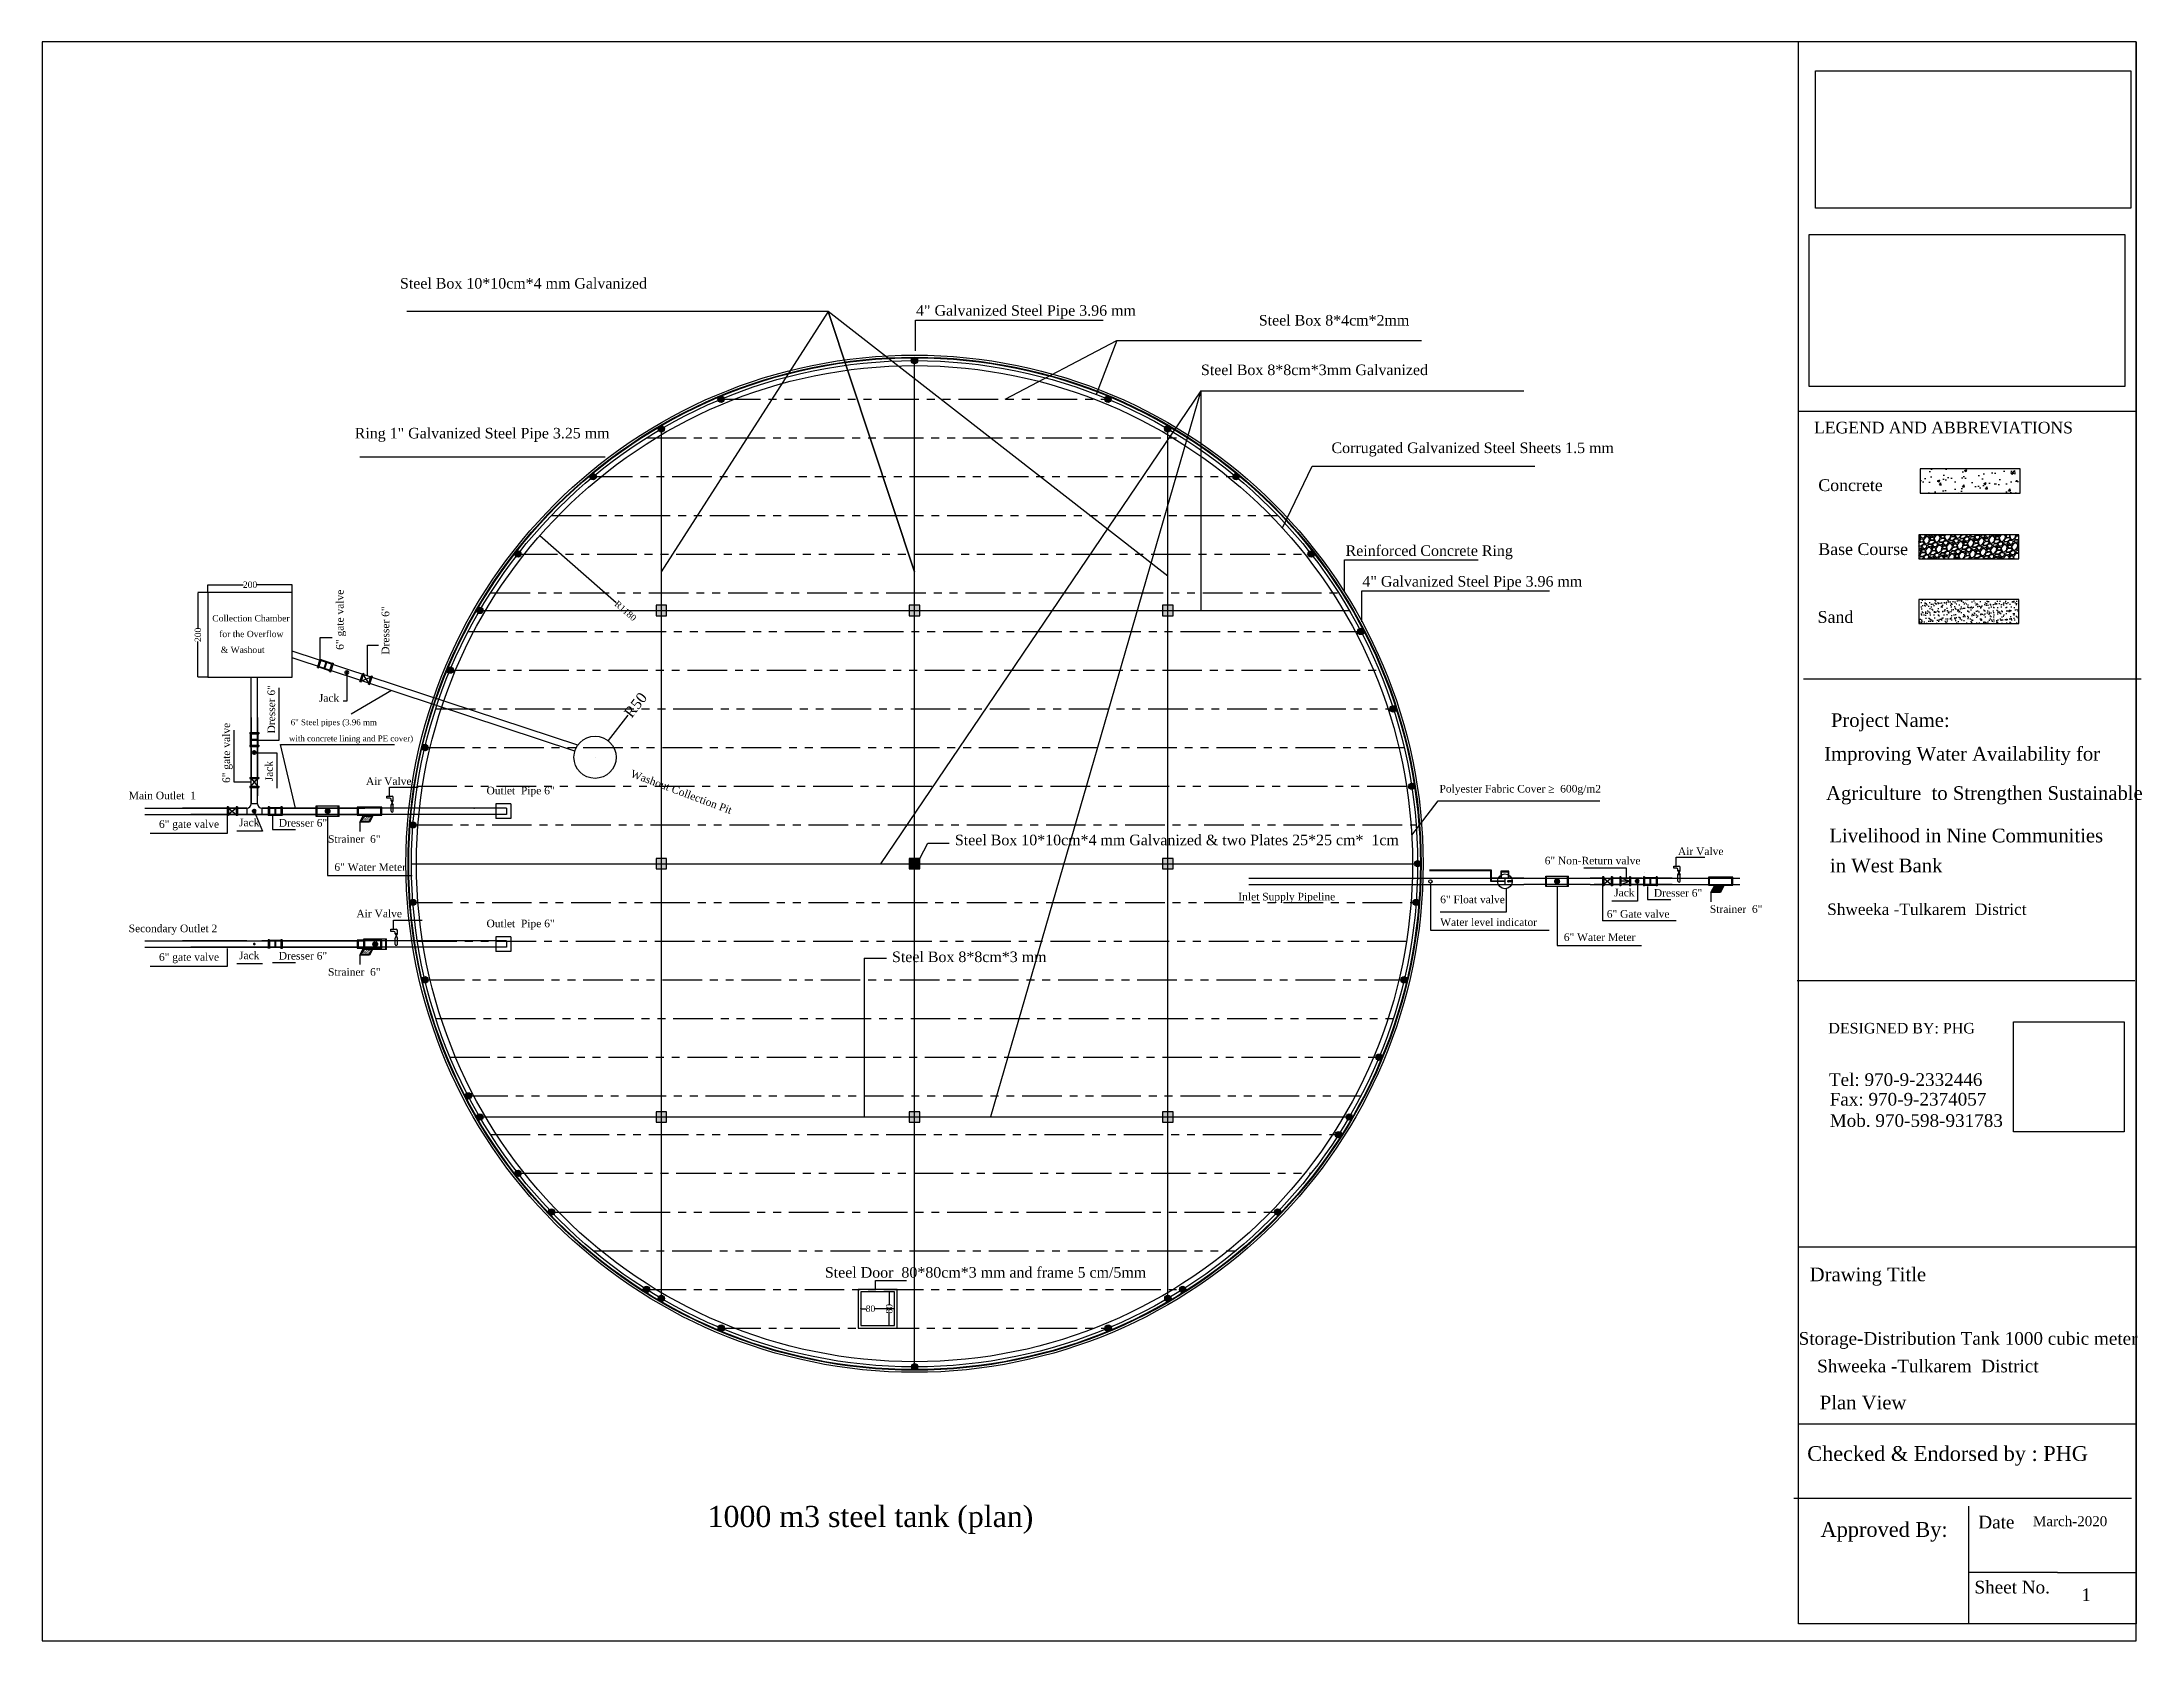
# Model space of a CAD drawing. Header units: centimetres. Extents: x 19229 to 39050, y 7691 to 15397.
# Drawn here: x 34075 to 39050, y 11608 to 15397 of the extents above; entities that cross this region are included whole.
import ezdxf
from ezdxf.enums import TextEntityAlignment as Align

# ---------------------------------------------------------------- set-up
doc = ezdxf.new("R2010")
doc.units = ezdxf.units.CM
doc.linetypes.add('PHANTOM2', pattern=[1.25, 0.625, -0.125, 0.125, -0.125, 0.125, -0.125])
doc.layers.get('0').update_dxf_attribs({"linetype": 'CONTINUOUS'})
doc.layers.get('DEFPOINTS').update_dxf_attribs({"linetype": 'CONTINUOUS'})
for name, color, linetype in [('DIM6', 180, 'CONTINUOUS'), ('FRAME', 7, 'CONTINUOUS'), ('TEXT', 7, 'CONTINUOUS')]:
    doc.layers.add(name, color=color, linetype=linetype)
doc.styles.get("Standard").update_dxf_attribs({"font": 'times.ttf', "height": 20})
doc.styles.add('style2', font='times.ttf', dxfattribs={"height": 15})
doc.styles.add('style3', font='times.ttf', dxfattribs={"height": 25})
doc.dimstyles.get("Standard").update_dxf_attribs({"dimtxt": 15, "dimasz": 0.18, "dimexe": 0.18, "dimexo": 0.0625, "dimgap": 0.09, "dimtad": 0, "dimdec": 0, "dimzin": 0, "dimdsep": 46, "dimtxsty": 'style2', "dimcen": 0.09, "dimadec": 0, "dimazin": 0, "dimtfac": 1, "dimtdec": 0, "dimtofl": 0, "dimtmove": 0, "dimatfit": 3, "dimfxl": 1, "dimtolj": 1, "dimtzin": 0, "dimarcsym": 0})
picture_1 = doc.add_image_def('image1.jpg', size_in_pixel=(1648, 719))
picture_2 = doc.add_image_def('image2.jpg', size_in_pixel=(712, 343))
picture_3 = doc.add_image_def('image3.jpg', size_in_pixel=(345, 343))

msp = doc.modelspace()

# ---------------------------------------------------------------- texts
at = {"color": 7, "style": 'style3'}
for s, height, p in [('Steel Box 10*10cm*4 mm Galvanized ', 25, (34923, 14812.4)), ('4" Galvanized Steel Pipe 3.96 mm', 25, (36145.8, 14748.1)), ('Steel Box 8*4cm*2mm ', 25, (36957.9, 14724.9)), ('Steel Box 8*8cm*3mm Galvanized', 25, (36820.8, 14607.4)), (' Ring 1" Galvanized Steel Pipe 3.25 mm', 25, (34806.4, 14457.4)), ('Corrugated Galvanized Steel Sheets 1.5 mm', 25, (37130.1, 14422.7)), ('Reinforced Concrete Ring', 25, (37163.5, 14179.1)), ('4" Galvanized Steel Pipe 3.96 mm', 25, (37203.4, 14106.3)), ('Collection Chamber', 15, (34478.4, 14023.9)), ('for the Overflow', 15, (34494.7, 13986.6)), (' & Washout', 15, (34492.8, 13949.2)), ('Jack', 18, (34730.8, 13833.6)), ('6" Steel pipes (3.96 mm ', 14, (34664.1, 13778)), ('with concrete lining and PE cover)', 14, (34660, 13739.8)), ('Air Valve', 18, (34842.5, 13636.5)), ('Outlet  Pipe 6"', 18, (35128.1, 13614.2)), ('Polyester Fabric Cover ≥  600g/m2  ', 18, (37386, 13618.5)), ('Main Outlet  1', 18, (34280.3, 13602.5)), ('6" gate valve', 18, (34352, 13534.8)), ('Jack', 18, (34541.7, 13538.6)), ('Dresser 6"', 18, (34635.9, 13537.7)), ('Strainer  6"', 18, (34752.6, 13499.4)), ('Steel Box 10*10cm*4 mm Galvanized & two Plates 25*25 cm*  1cm', 25, (36237.8, 13493.6)), ('Air Valve', 18, (37950.9, 13470.4)), ('6" Water Meter', 18, (34767.7, 13433)), ('6" Non-Return valve', 18, (37635.2, 13448.3)), ('Jack', 18, (37799.8, 13372.5)), ('Dresser 6"', 18, (37893.9, 13371.7)), ('Air Valve', 18, (34819.8, 13322.9)), ('Inlet Supply Pipeline', 18, (36909.4, 13362.9)), ('6" Float valve', 18, (37387.7, 13356.3)), ('6" Gate valve', 18, (37782.4, 13322)), ('Strainer  6"', 18, (38026.6, 13333.4)), ('Secondary Outlet 2 ', 18, (34280.3, 13287.6)), ('Outlet  Pipe 6"', 18, (35128.1, 13299.3)), ('Water level indicator', 18, (37387.7, 13302.5)), ('6" Water Meter', 18, (37680.6, 13266.9)), ('6" gate valve', 18, (34352, 13219.9)), ('Jack', 18, (34541.7, 13223.7)), ('Dresser 6"', 18, (34635.9, 13222.8)), ('Steel Box 8*8cm*3 mm  ', 25, (36088.8, 13216.8)), ('Strainer  6"', 18, (34752.6, 13184.5)), ('Tel: 970-9-2332446', 30, (38308.7, 12923.4)), ('Fax: 970-9-2374057', 30, (38310.5, 12876.9)), ('Mob. 970-598-931783', 30, (38310.5, 12826.4)), ('Steel Door  80*80cm*3 mm and frame 5 cm/5mm  ', 25, (35929.7, 12469.2)), ('Storage-Distribution Tank 1000 cubic meter', 30, (38237, 12310.2)), ('Shweeka -Tulkarem  District', 30, (38280.8, 12244.8, 3277.3)), ('Sheet No.', 30, (38653.6, 11721)), ('1', 30, (38906.8, 11702.9))]:
    msp.add_text(s, height=height, dxfattribs=at).set_placement(p)
for s, rotation, p in [('6" gate valve', 90, (34789.5, 13956.6)), ('Dresser 6"', 90, (34897.6, 13944.9)), ('Dresser 6"', 90, (34627.2, 13758.4)), ('6" gate valve', 90, (34520.5, 13641.1)), ('Jack', 90, (34621.7, 13645.1)), ('Washout Collection Pit', 339.516, (35467.8, 13656))]:
    msp.add_text(s, height=18, rotation=rotation, dxfattribs=at).set_placement(p)
for s, height, p in [('Checked & Endorsed by : PHG', 35, (38589.8, 12047.8)), ('Approved By: ', 35, (38446, 11867.9)), ('Date ', 30, (38711.1, 11889.9))]:
    msp.add_text(s, height=height, dxfattribs=at).set_placement(p, align=Align.MIDDLE)
msp.add_text('1000 m3 steel tank (plan)', height=50, dxfattribs=at).set_placement((36423.7, 11928.5), align=Align.TOP_RIGHT)
at = {"layer": 'FRAME', "color": 7}
for s, height, p in [('LEGEND AND ABBREVIATIONS', 27.581, (38273.5, 14469.3)), ('Concrete', 28, (38283.5, 14332.7)), ('Base Course', 28, (38283.5, 14181.2)), ('Sand', 28, (38281.9, 14020.5))]:
    msp.add_text(s, height=height, rotation=359.9956, dxfattribs=at).set_placement(p)
for s, height, p in [('Project Name: ', 32.4, (38313.4, 13773.9, 3932.8)), ('Improving Water Availability for', 32.4, (38297.5, 13694.1, 15074.2)), ('Agriculture  to Strengthen Sustainable  ', 32.4, (38301.9, 13601, 15074.2)), ('Livelihood in Nine Communities', 32.4, (38309.9, 13500.4, 15074.2)), ('in West Bank', 32.4, (38311.2, 13429.3, 15074.2)), ('Shweeka -Tulkarem  District', 27, (38304.7, 13328.5, 3277.3)), ('Drawing Title ', 32.4, (38263.1, 12460.7)), ('Plan View', 32.4, (38287, 12157.2))]:
    msp.add_text(s, height=height, dxfattribs=at).set_placement(p)
at = {"layer": 'FRAME', "style": 'style3', "oblique": 0, "width": 1}
msp.add_text('DESIGNED BY: PHG', height=25.074, rotation=359.9956, dxfattribs=at).set_placement((38307.3, 13047.7))
at = {"layer": 'FRAME', "color": 7}
msp.add_text('March-2020', height=23.55, dxfattribs=at).set_placement((38880.2, 11892.7), align=Align.MIDDLE)

# ---------------------------------------------------------------- blocks, each defined once
blk = doc.blocks.new('*D11')
at = {"color": 0, "lineweight": -2, "transparency": 16777216}
for p, q in [((34467.9, 14092.2), (34467.9, 14110.9)), ((34468.1, 14110.8), (34551.9, 14110.8)), ((34667.7, 14110.8), (34584, 14110.8)), ((34667.9, 14092.2), (34667.9, 14110.9))]:
    blk.add_line(p, q, dxfattribs=at)
at = {"color": 0, "transparency": 16777216}
for points in [[(34468.1, 14110.8), (34468.1, 14110.7), (34467.9, 14110.8)], [(34667.7, 14110.8), (34667.7, 14110.7), (34667.9, 14110.8)]]:
    blk.add_solid(points, dxfattribs=at)
at = {"layer": 'DEFPOINTS', "color": 0, "transparency": 16777216}
for p in [(34467.9, 14092.1), (34667.9, 14110.8), (34667.9, 14092.1)]:
    blk.add_point(p, dxfattribs=at)
at = {"color": 0, "transparency": 16777216, "insert": (34567.9, 14110.8), "char_height": 15, "attachment_point": 5, "style": 'style2'}
blk.add_mtext('\\A1;200', dxfattribs=at)
blk = doc.blocks.new('*D12')
at = {"color": 0, "lineweight": -2, "transparency": 16777216}
for p, q in [((34467.9, 14092.1), (34444.2, 14092.1)), ((34444.4, 14091.9), (34444.4, 14008.2)), ((34444.4, 13892.3), (34444.4, 13976)), ((34467.9, 13892.1), (34444.2, 13892.1))]:
    blk.add_line(p, q, dxfattribs=at)
at = {"color": 0, "transparency": 16777216}
for points in [[(34444.3, 14091.9), (34444.4, 14091.9), (34444.4, 14092.1)], [(34444.3, 13892.3), (34444.4, 13892.3), (34444.4, 13892.1)]]:
    blk.add_solid(points, dxfattribs=at)
at = {"layer": 'DEFPOINTS', "color": 0, "transparency": 16777216}
for p in [(34444.4, 14092.1), (34467.9, 14092.1), (34467.9, 13892.1)]:
    blk.add_point(p, dxfattribs=at)
at = {"color": 0, "transparency": 16777216, "insert": (34444.4, 13992.1), "char_height": 15, "attachment_point": 5, "rotation": 90, "style": 'style2'}
blk.add_mtext('\\A1;200', dxfattribs=at)
blk = doc.blocks.new('*D13')
at = {"color": 0, "lineweight": -2, "transparency": 16777216}
for p, q in [((35463.1, 13802.1), (35416.1, 13741.7)), ((35385.2, 13702), (35385.4, 13702)), ((35385.3, 13701.9), (35385.3, 13702.1))]:
    blk.add_line(p, q, dxfattribs=at)
at = {"color": 0, "transparency": 16777216}
blk.add_solid([(35416.1, 13741.7), (35416.1, 13741.6), (35416, 13741.5)], dxfattribs=at)
at = {"layer": 'DEFPOINTS', "color": 0, "transparency": 16777216}
for p in [(35416, 13741.5), (35385.3, 13702)]:
    blk.add_point(p, dxfattribs=at)
at = {"color": 0, "transparency": 16777216, "insert": (35481.4, 13825.8), "char_height": 25, "attachment_point": 5, "rotation": 52.1678, "style": 'style3'}
blk.add_mtext('\\A1;R50', dxfattribs=at)
blk = doc.blocks.new('*D14')
at = {"color": 0, "lineweight": -2, "transparency": 16777216}
blk.add_line((35435.5, 14068), (35254.1, 14226.6), dxfattribs=at)
at = {"color": 0, "transparency": 16777216}
blk.add_solid([(35254.1, 14226.6), (35254.1, 14226.6), (35254, 14226.7)], dxfattribs=at)
at = {"layer": 'DEFPOINTS', "color": 0, "transparency": 16777216}
for p in [(35254, 14226.7), (36142.2, 13450)]:
    blk.add_point(p, dxfattribs=at)
at = {"color": 0, "transparency": 16777216, "insert": (35457.4, 14048.9), "char_height": 15, "attachment_point": 5, "rotation": 318.8301, "style": 'style2'}
blk.add_mtext('\\A1;R1180', dxfattribs=at)
blk = doc.blocks.new('*D15')
at = {"color": 0, "lineweight": -2, "ltscale": 20, "transparency": 16777216}
for p, q in [((36014.9, 12395.6), (36014.9, 12395.9)), ((36015.1, 12395.7), (36027.8, 12395.7)), ((36094.8, 12395.7), (36048, 12395.7)), ((36094.9, 12395.6), (36094.9, 12395.9))]:
    blk.add_line(p, q, dxfattribs=at)
at = {"color": 0, "ltscale": 20, "transparency": 16777216}
for points in [[(36015.1, 12395.7), (36015.1, 12395.7), (36014.9, 12395.7)], [(36094.8, 12395.7), (36094.8, 12395.7), (36094.9, 12395.7)]]:
    blk.add_solid(points, dxfattribs=at)
at = {"layer": 'DEFPOINTS', "color": 0, "ltscale": 20, "transparency": 16777216}
for p in [(36014.9, 12395.5), (36094.9, 12395.7), (36094.9, 12395.5)]:
    blk.add_point(p, dxfattribs=at)
at = {"color": 0, "ltscale": 20, "transparency": 16777216, "insert": (36037.9, 12395.7), "char_height": 15, "attachment_point": 5, "style": 'style2'}
blk.add_mtext('\\A1;80', dxfattribs=at)
blk = doc.blocks.new('*D16')
at = {"color": 0, "lineweight": -2, "ltscale": 20, "transparency": 16777216}
for p, q in [((36082.1, 12435.3), (36082.1, 12405.6)), ((36082.2, 12435.5), (36082.3, 12435.5)), ((36082.1, 12355.7), (36082.1, 12385.4)), ((36082.2, 12355.5), (36082.3, 12355.5))]:
    blk.add_line(p, q, dxfattribs=at)
at = {"color": 0, "ltscale": 20, "transparency": 16777216}
for points in [[(36082.1, 12435.3), (36082.1, 12435.3), (36082.1, 12435.5)], [(36082.1, 12355.7), (36082.1, 12355.7), (36082.1, 12355.5)]]:
    blk.add_solid(points, dxfattribs=at)
at = {"layer": 'DEFPOINTS', "color": 0, "ltscale": 20, "transparency": 16777216}
for p in [(36082.1, 12435.5), (36082.1, 12355.5), (36082.1, 12355.5)]:
    blk.add_point(p, dxfattribs=at)
at = {"color": 0, "ltscale": 20, "transparency": 16777216, "insert": (36082.1, 12395.5), "char_height": 15, "attachment_point": 5, "rotation": 90, "style": 'style2'}
blk.add_mtext('\\A1;80', dxfattribs=at)

# ---------------------------------------------------------------- dimensions: what is measured, and where the dimension line sits
at = {"color": 7}
dim = msp.add_radius_dim(center=(36142.2, 13449.9), mpoint=(35254, 14226.7), dimstyle='Standard', dxfattribs=at)
dim.commit()
dim.dimension.update_dxf_attribs({"geometry": '*D14', "text_midpoint": (35457.4, 14048.9), "dimtype": 164})
for p1, p2, distance, picture, middle in [((34467.9, 13892.1), (34467.9, 14092.1), 23.5, '*D12', (34444.4, 13992.1)), ((34467.9, 14092.1), (34667.9, 14092.1), 18.7, '*D11', (34567.9, 14110.8))]:
    dim = msp.add_aligned_dim(p1=p1, p2=p2, distance=distance, dimstyle='Standard', dxfattribs=at)
    dim.commit()
    dim.dimension.update_dxf_attribs({"geometry": picture, "text_midpoint": middle})
dim = msp.add_radius_dim(center=(35385.3, 13702), mpoint=(35416, 13741.5), dimstyle='Standard', override={"dimtxsty": 'style3'}, dxfattribs=at)
dim.commit()
dim.dimension.update_dxf_attribs({"geometry": '*D13', "text_midpoint": (35481.4, 13825.8), "dimtype": 164})
at = {"color": 7, "ltscale": 20}
dim = msp.add_linear_dim(base=(36094.9, 12395.7), p1=(36014.9, 12395.5), p2=(36094.9, 12395.5), dimstyle='Standard', dxfattribs=at)
dim.commit()
dim.dimension.update_dxf_attribs({"geometry": '*D15', "text_midpoint": (36037.9, 12395.7), "dimtype": 160})
dim = msp.add_linear_dim(base=(36082.1, 12355.5), p1=(36082.1, 12435.5), p2=(36082.1, 12355.5), angle=90, dimstyle='Standard', dxfattribs=at)
dim.commit()
dim.dimension.update_dxf_attribs({"geometry": '*D16', "text_midpoint": (36082.1, 12395.5)})

# ---------------------------------------------------------------- hatches: boundary and pattern name
h = msp.add_hatch(color=7)
h.dxf.hatch_style = 1
h.paths.add_polyline_path([(34942.4, 13449.9, 1), (37342.4, 13449.9, 1)])
h.paths.add_polyline_path([(37340.7, 13449.9, -1), (34943.7, 13449.9, -1)], flags=16)
h.paths.add_polyline_path([(37336.1, 13449.9, -1), (34948.4, 13449.9, -0.036452), (34961, 13623.3, -0.371592), (34957.1, 13627.9, -0.459332), (34962.4, 13632.5, -0.072993), (35064.6, 13963.8, -0.288614), (35062, 13968, -0.553319), (35068.6, 13972.1, -0.073006), (35264, 14258.7, -0.209137), (35262.5, 14262.1, -0.655456), (35270.3, 14265.4, -0.072997), (35541.4, 14481.6, -0.132121), (35540.8, 14483.9, -0.768134), (35549.4, 14486.2, -0.072995), (35872.2, 14612.9, -0.056618), (35872.1, 14613.9, -0.894573), (35881.2, 14614.9, -0.072977), (36226.9, 14640.8, -0.964195), (36236.1, 14640.5, -0.019198), (36236.1, 14640.1, -0.391341)], flags=0)
h.paths.add_polyline_path([(37322.2, 13449.9, -1), (34962.2, 13449.9, -1)], flags=0)
h.paths.add_polyline_path([(37193.8, 13449.9, -0.853835), (35142.3, 13124.4), (35124.9, 13132.3), (35133.3, 13150.4), (35134.4, 13149.9, -0.072463), (35090.7, 13449.9, -1)], flags=0)
h.paths.add_polyline_path([(36195.4, 13449.9, -1), (36089.4, 13449.9, -1)], flags=0)
h.paths.add_polyline_path([(36192.2, 13449.9, -1), (36092.2, 13449.9, -1)], flags=0)
h.paths.add_polyline_path([(36149.9, 13449.9, -1), (36134.9, 13449.9, -1)], flags=0)
h.paths.add_polyline_path([(36359, 13223.6), (36621.3, 12949.8), (36641.8, 12969.4), (36379.4, 13243.1)], flags=8)
h.paths.add_polyline_path([(36428.3, 13303.6), (36620.4, 13166.9), (36641.4, 13196.4), (36449.3, 13333.2)], flags=8)
h.paths.add_polyline_path([(35375.7, 13725), (35617, 13634.9), (35626.9, 13661.4), (35385.6, 13751.5)], flags=8)
at = {"ltscale": 100}
h = msp.add_hatch(color=7, dxfattribs=at)
h.dxf.hatch_style = 1
h.paths.add_polyline_path([(36149.6, 14641.9, 1), (36134.6, 14641.9, 1)])
h = msp.add_hatch(color=7, dxfattribs=at)
h.dxf.hatch_style = 1
h.paths.add_polyline_path([(35691.3, 14550.3, 1), (35676.3, 14550.3, 1)])
h = msp.add_hatch(color=7, dxfattribs=at)
h.dxf.hatch_style = 1
h.paths.add_polyline_path([(36608.2, 14550.3, 1), (36593.2, 14550.3, 1)])
h = msp.add_hatch(color=7, dxfattribs=at)
h.dxf.hatch_style = 1
h.paths.add_polyline_path([(35549.6, 14479.9, 1), (35534.6, 14479.9, 1)])
h = msp.add_hatch(color=7, dxfattribs=at)
h.dxf.hatch_style = 1
h.paths.add_polyline_path([(36749.6, 14480, 1), (36734.6, 14480, 1)])
at = {"ltscale": 20}
h = msp.add_hatch(dxfattribs=at)
h.set_pattern_fill('AR-CONC', scale=0.3, angle=0.05)
h.set_pattern_definition([(50.05, (-9758.573, -7235.83), (54.659553, -4.734028), [5.715, -62.865]), (355.05, (-9758.573, -7235.83), (-10.62304, 57.307805), [4.572, -50.292175]), (100.50144, (-9754.02, -7236.226), (44.03651, 52.573775), [4.857, -53.427073]), (46.2342, (-9758.586, -7220.59), (81.33469, -12.541725), [8.5725, -94.2975]), (96.68556, (-9751.81, -7221.64), (71.15644, 74.28996), [7.28551, -80.14068]), (351.23415, (-9758.59, -7220.59), (71.15644, 74.28996), [6.85799, -75.43792]), (21.05, (-9750.963, -7224.395), (45.511073, -30.639855), [5.715, -62.865]), (326.05, (-9750.963, -7224.395), (18.49238, 55.27255), [4.572, -50.292]), (71.50144, (-9747.17, -7226.95), (64.003454, 24.632694), [4.857, -53.42698]), (37.55, (-9758.573, -7235.832), (0.904444, 25.3673106), [0, -49.6824, 0, -51.054, 0, -50.4825]), (7.55, (-9758.573, -7235.832), (20.019664, 30.071654), [0, -29.1084, 0, -48.5394, 0, -19.2405]), (327.55, (-9775.566, -7235.846), (40.678663, -1.683125), [0, -19.05, 0, -59.436, 0, -78.867]), (317.55, (-9783.186, -7235.853), (44.43208, 7.666725), [0, -24.765, 0, -39.4716, 0, -56.007])])
h.paths.add_polyline_path([(38761.5, 14385.3), (38524.8, 14385.3), (38524.8, 14328.1), (38761.5, 14328.1)])
at = {"ltscale": 100}
h = msp.add_hatch(color=7, dxfattribs=at)
h.dxf.hatch_style = 1
h.paths.add_polyline_path([(35388.1, 14366.9, 1), (35373.1, 14366.9, 1)])
h = msp.add_hatch(color=7, dxfattribs=at)
h.dxf.hatch_style = 1
h.paths.add_polyline_path([(36911.4, 14366.9, 1), (36896.4, 14366.9, 1)])
h = msp.add_hatch(color=7, dxfattribs=at)
h.dxf.hatch_style = 1
h.paths.add_polyline_path([(35210.2, 14183.5, 1), (35195.2, 14183.5, 1)])
h = msp.add_hatch(color=7, dxfattribs=at)
h.dxf.hatch_style = 1
h.paths.add_polyline_path([(37089.3, 14183.5, 1), (37074.3, 14183.5, 1)])
at = {"ltscale": 20}
h = msp.add_hatch(dxfattribs=at)
h.set_pattern_fill('GRAVEL', angle=10)
h.set_pattern_definition([(238.0127875, (-9744.9737, -7207.6417), (-160.416962016, -260.41236203), [3.417214, -338.304836]), (194.969741, (-9746.7839, -7210.5401), (295.758739035, 77.942082883), [5.864047, -580.540489]), (142.510447, (-9752.449, -7212.0548), (298.658470194, -231.04864895), [4.134815, -409.347228]), (277.273689, (-9761.1018, -7220.0285), (-63.199157275, 504.69300225), [5.340045, -528.664374]), (302.8336542, (-9760.4257, -7225.3256), (-177.998549195, 278.116084548), [5.236337, -518.398077]), (7.273689, (-9757.5865, -7229.7254), (-504.69300225, -63.199157275), [5.340045, -528.664374]), (47.6942405, (-9752.2894, -7229.0493), (-281.0768829, -307.479797547), [7.061937, -699.131153]), (82.2553284, (-9747.5361, -7223.8266), (78.064216855, 581.185218366), [6.667195, -660.052566]), (131.4295656, (-9746.6377, -7217.2202), (-257.451563703, 289.89821032), [5.35813, -530.455457]), (185.2363583, (-9750.1832, -7213.2028), (279.56594991, 23.50318387), [6.117133, -299.73937]), (232.3974378, (-9756.27476, -7213.7611), (-251.652102267, -328.083250753), [7.910779, -783.167725]), (148.814075, (-9736.2937, -7215.912), (-201.56280075, 119.21005558), [2.700045, -267.305658]), (181.4692344, (-9738.6036, -7214.514), (334.00484747, 7.31039447), [5.13682, -508.54639]), (235, (-9743.739, -7214.646), (4.410664, -25.014117), [3.592093, -32.328931]), (213.1985905, (-9746.019, -7211.9527), (116.24925721, 72.0815524), [1.934413, -191.506224]), (301.801409, (-9747.6376, -7213.012), (-38.24610807, 70.63168706), [2.735656, -134.04753]), (40.963757, (-9746.196, -7215.337), (66.22102336, 63.260225), [4.443197, -143.662982]), (171.565051, (-9742.841, -7212.424), (54.4388976, -16.1927895), [3.212871, -77.108981]), (26.3895403, (-9762.1458, -7215.5701), (236.909178127, 119.148987907), [4.50088, -445.588267]), (80.346176, (-9758.114, -7213.5696), (-51.539166876, -292.79794104), [3.77599, -373.822157]), (303.1985905, (-9743.723, -7207.4212), (-72.0815524, 116.24925721), [3.868801, -189.571836]), (353.6104597, (-9741.6046, -7210.6585), (-263.373160405, 30.935713634), [4.50088, -445.588267]), (349.443955, (-9759.4112, -7231.0788), (-133.89191206, 27.97491529), [4.340352, -212.677343]), (304.7751406, (-9755.1443, -7231.874), (-173.58788561, 253.101967534), [3.636721, -360.035934]), (76.8014095, (-9739.0622, -7232.3912), (27.97491528, 133.89191206), [3.868801, -189.571836]), (27.3540246, (-9738.1788, -7228.6246), (-307.540865183, -157.39509599), [4.257827, -421.52376]), (79.443955, (-9751.319, -7234.5524), (-27.97491529, -133.89191206), [2.170176, -214.847519]), (111.309932, (-9740.563, -7232.656), (-42.6567718, 95.645804), [1.295146, -128.21995]), (175.963757, (-9741.034, -7231.449), (79.4530145, -11.7821258), [5.236337, -99.490546]), (196.009006, (-9746.257, -7231.0807), (245.73050555, 69.120754067), [4.85267, -480.413649]), (313.690068, (-9745.799, -7217.588), (-33.8354444, 45.6175701), [3.663239, -87.917764]), (3.1572266, (-9743.2686, -7220.237), (434.061315175, 24.953049286), [6.395568, -633.160091]), (70.945396, (-9736.8828, -7219.8848), (-69.18182172, -192.74147334), [2.615082, -258.893923]), (100, (-9736.03, -7217.413), (-29.424781, 20.603453), [1.524, -23.876]), (130.256437, (-9746.8897, -7230.4185), (130.931113684, -157.456163644), [3.52867, -349.339408]), (58.0127875, (-9749.17, -7227.7255), (160.416962017, 260.41236203), [6.834429, -334.887622]), (10, (-9745.55, -7221.93), (20.603453, 29.424781), [6.604, -18.796]), (335.3048465, (-9739.0458, -7220.782), (281.015815325, -130.992181206), [4.016096, -397.593167]), (264.054604, (-9735.397, -7222.46), (-7.37146207, -104.46713142), [3.698291, -181.2165]), (217.6459754, (-9735.7801, -7226.1383), (-431.1615845, -333.943779777), [6.021451, -596.124644]), (185.4260787, (-9740.5479, -7229.8161), (-329.594183757, -32.32451134), [6.370295, -630.658465])])
h.paths.add_polyline_path([(38758.4, 14229.2), (38521.7, 14229.2), (38521.7, 14172), (38758.4, 14172)])
at = {"ltscale": 100}
h = msp.add_hatch(color=7, dxfattribs=at)
h.dxf.hatch_style = 1
h.paths.add_polyline_path([(35119.8, 14049.9, 1), (35104.8, 14049.9, 1)])
h = msp.add_hatch(color=7, dxfattribs=at)
h.dxf.hatch_style = 1
h.paths.add_polyline_path([(36754.7, 14062.4), (36742.2, 14062.4), (36742.2, 14049.9), (36754.7, 14049.9)])
h.paths.add_polyline_path([(36742.2, 14062.4), (36729.7, 14062.4), (36729.7, 14049.9), (36742.2, 14049.9)])
h.paths.add_polyline_path([(36742.2, 14049.9), (36729.7, 14049.9), (36729.7, 14037.4), (36742.2, 14037.4)])
h.paths.add_polyline_path([(36754.7, 14049.9), (36742.2, 14049.9), (36742.2, 14037.4), (36754.7, 14037.4)])
h.paths.add_polyline_path([(36154.7, 14049.9), (36129.7, 14049.9), (36129.7, 14037.4), (36154.7, 14037.4)])
h.paths.add_polyline_path([(36154.7, 14062.4), (36129.7, 14062.4), (36129.7, 14049.9), (36154.7, 14049.9)])
h.paths.add_polyline_path([(35542.2, 14062.4), (35529.7, 14062.4), (35529.7, 14049.9), (35542.2, 14049.9)])
h.paths.add_polyline_path([(35554.7, 14062.4), (35542.2, 14062.4), (35542.2, 14049.9), (35554.7, 14049.9)])
h.paths.add_polyline_path([(35554.7, 14049.9), (35542.2, 14049.9), (35542.2, 14037.4), (35554.7, 14037.4)])
h.paths.add_polyline_path([(35542.2, 14049.9), (35529.7, 14049.9), (35529.7, 14037.4), (35542.2, 14037.4)])
h.paths.add_polyline_path([(35554.7, 13449.9), (35542.2, 13449.9), (35542.2, 13437.4), (35554.7, 13437.4)])
h.paths.add_polyline_path([(35554.7, 13462.4), (35542.2, 13462.4), (35542.2, 13449.9), (35554.7, 13449.9)])
h.paths.add_polyline_path([(35542.2, 13462.4), (35529.7, 13462.4), (35529.7, 13449.9), (35542.2, 13449.9)])
h.paths.add_polyline_path([(35542.2, 13449.9), (35529.7, 13449.9), (35529.7, 13437.4), (35542.2, 13437.4)])
h.paths.add_polyline_path([(36754.8, 12849.9), (36742.3, 12849.9), (36742.3, 12837.4), (36754.8, 12837.4)])
h.paths.add_polyline_path([(36754.8, 12862.4), (36742.3, 12862.4), (36742.3, 12849.9), (36754.8, 12849.9)])
h.paths.add_polyline_path([(36742.3, 12862.4), (36729.8, 12862.4), (36729.8, 12849.9), (36742.3, 12849.9)])
h.paths.add_polyline_path([(36742.3, 12849.9), (36729.8, 12849.9), (36729.8, 12837.4), (36742.3, 12837.4)])
h.paths.add_polyline_path([(36154.8, 12849.9), (36129.8, 12849.9), (36129.8, 12837.4), (36154.8, 12837.4)])
h.paths.add_polyline_path([(36154.8, 12862.4), (36129.8, 12862.4), (36129.8, 12849.9), (36154.8, 12849.9)])
h.paths.add_polyline_path([(35554.8, 12849.9), (35542.3, 12849.9), (35542.3, 12837.4), (35554.8, 12837.4)])
h.paths.add_polyline_path([(35554.8, 12862.4), (35542.3, 12862.4), (35542.3, 12849.9), (35554.8, 12849.9)])
h.paths.add_polyline_path([(35542.3, 12862.4), (35529.8, 12862.4), (35529.8, 12849.9), (35542.3, 12849.9)])
h.paths.add_polyline_path([(35542.3, 12849.9), (35529.8, 12849.9), (35529.8, 12837.4), (35542.3, 12837.4)])
h.paths.add_polyline_path([(36154.7, 13462.4), (36129.7, 13462.4), (36129.7, 13449.9), (36134.9, 13449.9, -1), (36149.9, 13449.9), (36154.7, 13449.9)])
h.paths.add_polyline_path([(36754.7, 13462.4), (36742.2, 13462.4), (36742.2, 13449.9), (36754.7, 13449.9)])
h.paths.add_polyline_path([(36742.2, 13462.4), (36729.7, 13462.4), (36729.7, 13449.9), (36742.2, 13449.9)])
h.paths.add_polyline_path([(36742.2, 13449.9), (36729.7, 13449.9), (36729.7, 13437.4), (36742.2, 13437.4)])
h.paths.add_polyline_path([(36754.7, 13449.9), (36742.2, 13449.9), (36742.2, 13437.4), (36754.7, 13437.4)])
at = {"ltscale": 20}
h = msp.add_hatch(dxfattribs=at)
h.set_pattern_fill('AR-SAND', scale=0.3, angle=0.05)
h.set_pattern_definition([(37.55, (-9758.573, -7235.832), (-0.492822, 14.6819726), [0, -11.5824, 0, -12.954, 0, -12.3825]), (7.55, (-9758.573, -7235.832), (13.466927, 21.516513), [0, -6.2484, 0, -10.4394, 0, -4.0005]), (327.55, (-9767.946, -7235.84), (23.7297244, 0.0638237), [0, -3.81, 0, -13.716, 0, -17.907]), (317.55, (-9767.946, -7235.84), (22.9008486, 6.707867), [0, -1.905, 0, -8.9916, 0, -10.287])])
h.paths.add_polyline_path([(38758.4, 14076.1), (38521.7, 14076.1), (38521.7, 14018.9), (38758.4, 14018.9)])
at = {"ltscale": 100}
h = msp.add_hatch(color=7, dxfattribs=at)
h.dxf.hatch_style = 1
h.paths.add_polyline_path([(37207.2, 14000.1, 1), (37192.2, 14000.1, 1)])
h = msp.add_hatch(color=7, dxfattribs=at)
h.dxf.hatch_style = 1
h.paths.add_polyline_path([(35049.4, 13908.4, 1), (35034.4, 13908.4, 1)])
h = msp.add_hatch(color=7, dxfattribs=at)
h.dxf.hatch_style = 1
h.paths.add_polyline_path([(37283.9, 13816.7, 1), (37268.9, 13816.7, 1)])
h = msp.add_hatch(color=7, dxfattribs=at)
h.dxf.hatch_style = 1
h.paths.add_polyline_path([(34989.9, 13725, 1), (34974.9, 13725, 1)])
h = msp.add_hatch(color=7, dxfattribs=at)
h.dxf.hatch_style = 1
h.paths.add_polyline_path([(37327.6, 13633.3, 1), (37312.6, 13633.3, 1)])
h = msp.add_hatch()
h.set_pattern_fill('AR-SAND', scale=0.05)
h.set_pattern_definition([(37.5, (10727.6763, 922.9102), (-0.08000156, 2.44706619), [0, -1.9304, 0, -2.159, 0, -2.06375]), (7.5, (10727.6763, 922.9102), (2.2476164, 3.5841255), [0, -1.0414, 0, -1.7399, 0, -0.66675]), (327.5, (10726.1142, 922.9102), (3.95496185, 0.00718592), [0, -0.635, 0, -2.286, 0, -2.9845]), (317.5, (10726.1142, 922.91), (3.81778226, 1.1146466), [0, -0.3175, 0, -1.4986, 0, -1.7145])])
h.paths.add_polyline_path([(34856.1, 13562.7), (34838, 13562.7), (34831.2, 13550), (34849.4, 13550)])
h = msp.add_hatch(color=7, dxfattribs=at)
h.dxf.hatch_style = 1
h.paths.add_polyline_path([(34961.3, 13541.6, 1), (34946.3, 13541.6, 1)])
h = msp.add_hatch(color=7, dxfattribs=at)
h.dxf.hatch_style = 1
h.paths.add_polyline_path([(36154.7, 13449.9), (36129.7, 13449.9), (36129.7, 13437.4), (36154.7, 13437.4)])
h.paths.add_polyline_path([(36154.7, 13462.4), (36129.7, 13462.4), (36129.7, 13449.9), (36154.7, 13449.9)])
h = msp.add_hatch(color=7, dxfattribs=at)
h.dxf.hatch_style = 1
h.paths.add_polyline_path([(37341.7, 13449.9, 1), (37326.7, 13449.9, 1)])
h = msp.add_hatch()
h.set_pattern_fill('AR-SAND', scale=0.05)
h.set_pattern_definition([(37.5, (13928.852, 756.871), (-0.08000156, 2.44706619), [0, -1.9304, 0, -2.159, 0, -2.06375]), (7.5, (13928.852, 756.871), (2.2476164, 3.5841255), [0, -1.0414, 0, -1.7399, 0, -0.66675]), (327.5, (13927.29, 756.871), (3.95496185, 0.00718592), [0, -0.635, 0, -2.286, 0, -2.9845]), (317.5, (13927.29, 756.871), (3.81778226, 1.1146466), [0, -0.3175, 0, -1.4986, 0, -1.7145])])
h.paths.add_polyline_path([(38057.3, 13396.7), (38039.2, 13396.7), (38032.4, 13384), (38050.5, 13384)])
h = msp.add_hatch(color=7, dxfattribs=at)
h.dxf.hatch_style = 1
h.paths.add_polyline_path([(34961.3, 13358.3, 1), (34946.3, 13358.3, 1)])
h = msp.add_hatch(color=7, dxfattribs=at)
h.dxf.hatch_style = 1
h.paths.add_polyline_path([(37338.2, 13358.3, 1), (37323.2, 13358.3, 1)])
h = msp.add_hatch()
h.set_pattern_fill('AR-SAND', scale=0.05)
h.set_pattern_definition([(37.5, (10727.6763, 608.0445), (-0.08000156, 2.44706619), [0, -1.9304, 0, -2.159, 0, -2.06375]), (7.5, (10727.6763, 608.0445), (2.2476164, 3.5841255), [0, -1.0414, 0, -1.7399, 0, -0.66675]), (327.5, (10726.1142, 608.0445), (3.95496185, 0.00718592), [0, -0.635, 0, -2.286, 0, -2.9845]), (317.5, (10726.1142, 608.0445), (3.81778226, 1.1146466), [0, -0.3175, 0, -1.4986, 0, -1.7145])])
h.paths.add_polyline_path([(34856.1, 13247.8), (34838, 13247.8), (34831.2, 13235.1), (34849.4, 13235.1)])
h = msp.add_hatch(color=7, dxfattribs=at)
h.dxf.hatch_style = 1
h.paths.add_polyline_path([(34989.9, 13174.9, 1), (34974.9, 13174.9, 1)])
h = msp.add_hatch(color=7, dxfattribs=at)
h.dxf.hatch_style = 1
h.paths.add_polyline_path([(37309.6, 13174.9, 1), (37294.6, 13174.9, 1)])
h = msp.add_hatch(color=7, dxfattribs=at)
h.dxf.hatch_style = 1
h.paths.add_polyline_path([(37250.1, 12991.5, 1), (37235.1, 12991.5, 1)])
h = msp.add_hatch(color=7, dxfattribs=at)
h.dxf.hatch_style = 1
h.paths.add_polyline_path([(35092.3, 12899.8, 1), (35077.3, 12899.8, 1)])
h = msp.add_hatch(color=7, dxfattribs=at)
h.dxf.hatch_style = 1
h.paths.add_polyline_path([(35119.8, 12849.9, 1), (35104.8, 12849.9, 1)])
h = msp.add_hatch(color=7, dxfattribs=at)
h.dxf.hatch_style = 1
h.paths.add_polyline_path([(37179.7, 12849.9, 1), (37164.7, 12849.9, 1)])
h = msp.add_hatch(color=7, dxfattribs=at)
h.dxf.hatch_style = 1
h.paths.add_polyline_path([(37154.2, 12808.1, 1), (37139.2, 12808.1, 1)])
h = msp.add_hatch(color=7, dxfattribs=at)
h.dxf.hatch_style = 1
h.paths.add_polyline_path([(35210.2, 12716.4, 1), (35195.2, 12716.4, 1)])
h = msp.add_hatch(color=7, dxfattribs=at)
h.dxf.hatch_style = 1
h.paths.add_polyline_path([(35289.6, 12624.7, 1), (35274.6, 12624.7, 1)])
h = msp.add_hatch(color=7, dxfattribs=at)
h.dxf.hatch_style = 1
h.paths.add_polyline_path([(37009.9, 12624.7, 1), (36994.9, 12624.7, 1)])
h = msp.add_hatch(color=7, dxfattribs=at)
h.dxf.hatch_style = 1
h.paths.add_polyline_path([(35514.5, 12441.3, 1), (35499.5, 12441.3, 1)])
h = msp.add_hatch(color=7, dxfattribs=at)
h.dxf.hatch_style = 1
h.paths.add_polyline_path([(36785, 12441.3, 1), (36770, 12441.3, 1)])
h = msp.add_hatch(color=7, dxfattribs=at)
h.dxf.hatch_style = 1
h.paths.add_polyline_path([(35549.9, 12419.9, 1), (35534.9, 12419.9, 1)])
h = msp.add_hatch(color=7, dxfattribs=at)
h.dxf.hatch_style = 1
h.paths.add_polyline_path([(36749.9, 12420, 1), (36734.9, 12420, 1)])
h = msp.add_hatch(color=7, dxfattribs=at)
h.dxf.hatch_style = 1
h.paths.add_polyline_path([(35691.6, 12349.6, 1), (35676.6, 12349.6, 1)])
h = msp.add_hatch(color=7, dxfattribs=at)
h.dxf.hatch_style = 1
h.paths.add_polyline_path([(36608.5, 12349.6, 1), (36593.5, 12349.6, 1)])
h = msp.add_hatch(color=7, dxfattribs=at)
h.dxf.hatch_style = 1
h.paths.add_polyline_path([(36149.9, 12258, 1), (36134.9, 12258, 1)])
at = {"layer": 'DIM6', "linetype": 'Continuous', "lineweight": 50}
h = msp.add_hatch(color=7, dxfattribs=at)
edge = h.paths.add_edge_path()
edge.add_arc((34797.2, 13902.6), 3.34, 0, 360)
h = msp.add_hatch(color=7, dxfattribs=at)
edge = h.paths.add_edge_path()
edge.add_arc((34577.7, 13713.2), 3.34, 0, 360)
h = msp.add_hatch(color=7, dxfattribs=at)
edge = h.paths.add_edge_path()
edge.add_arc((34577.9, 13574.5), 3.34, 0, 360)
h = msp.add_hatch(color=7, dxfattribs=at)
edge = h.paths.add_edge_path()
edge.add_arc((37854.7, 13408.4), 3.34, 0, 360)
h = msp.add_hatch(color=7, dxfattribs=at)
edge = h.paths.add_edge_path()
edge.add_arc((34577.9, 13259.6), 3.34, 0, 360)

# ---------------------------------------------------------------- linework, layer by layer
at = {"color": 7, "ltscale": 20}
for p, q in [((35937.4, 14757.8), (34939.6, 14757.8)), ((35937.4, 14757.8), (35542.1, 14141.5)), ((36742.2, 14131.4), (35937.4, 14757.8)), ((35937.4, 14757.8), (36142.2, 14141.5)), ((36142.2, 14141.5), (35937.4, 14757.8)), ((36621.6, 14689.6), (36572.2, 14561.7)), ((36621.6, 14689.6), (37343.6, 14689.6)), ((36820.5, 14570.4), (36061.9, 13449.9)), ((36820.5, 14570.4), (36322.1, 12849.9)), ((36820.5, 14570.4), (36820.5, 14049.9)), ((35542.1, 14479.9), (35542.1, 12410.9)), ((34639.8, 13732), (34909.7, 13732)), ((37320.3, 13517.6), (37382.5, 13598.5)), ((37382.5, 13598.5), (37765.6, 13598.5)), ((36023.1, 13226.4), (36075.7, 13226.4)), ((36023.1, 13226.4), (36023.1, 12849.9)), ((36049.8, 12441.5), (36049.8, 12462.8)), ((36049.8, 12462.8), (36122.8, 12462.8)), ((35547.1, 12409.7), (35547.1, 12408)), ((35547.1, 12409.7), (35547.1, 12408))]:
    msp.add_line(p, q, dxfattribs=at)
at = {"color": 7}
for p, q in [((36144.6, 14665), (36144.6, 14737.9)), ((36142.4, 12250), (36142.1, 14641.9)), ((36742.4, 12410.7), (36742.1, 14480)), ((34828.3, 14413.8), (35409.6, 14413.8)), ((37013.8, 14245.5), (37084.7, 14391.8)), ((37084.7, 14391.8), (37611.9, 14391.8)), ((37161.2, 14094.7), (37161.2, 14170.1)), ((37161.2, 14170.1), (37477.9, 14170.1)), ((37202.2, 14023.2), (37202.2, 14096)), ((35112.3, 14049.9), (37172.2, 14049.9)), ((34734.1, 13934.8), (34734.1, 13985.6)), ((34734.1, 13985.6), (34762.2, 13985.6)), ((35344.2, 13730.4), (34667.9, 13953.4)), ((35337.5, 13716.8), (34667.9, 13937.6)), ((34734.1, 13934.8), (34737, 13933.8)), ((34762.2, 13924.1), (34736.5, 13932.6)), ((34845.9, 13894.7), (34845.9, 13967.3)), ((34845.9, 13967.3), (34871.8, 13967.3)), ((34570.4, 13591.7), (34570.4, 13892.1)), ((34585.4, 13591.7), (34585.4, 13892.1)), ((34756.4, 13906.6), (34730.8, 13915.1)), ((34743.4, 13912.8), (34748.1, 13927)), ((34744.3, 13912.4), (34749, 13926.7)), ((34745.3, 13912.1), (34750, 13926.4)), ((34756, 13905.4), (34758.9, 13904.5)), ((34797.2, 13899.3), (34797.2, 13835.1)), ((34570.4, 13591.7), (34570.4, 13872.3)), ((34585.4, 13591.7), (34585.4, 13872.3)), ((34637.1, 13742.8), (34637.1, 13866.9)), ((34797.2, 13835.1), (34788.4, 13835.1)), ((34903.1, 13860.1), (34807.7, 13803.9)), ((34530.5, 13643.3), (34530.5, 13766.3)), ((34568.7, 13730.5), (34568.7, 13757.5)), ((34570.4, 13744.8), (34585.4, 13744.8)), ((34570.4, 13743.8), (34585.4, 13743.8)), ((34570.4, 13742.8), (34585.4, 13742.8)), ((34585.4, 13742.8), (34637.1, 13742.8)), ((34587.1, 13730.5), (34587.1, 13757.5)), ((34579.5, 13712.7), (34631, 13712.7)), ((34631, 13712.7), (34631, 13629)), ((34675.3, 13581.7), (34639.8, 13732)), ((34570.4, 13643.3), (34530.5, 13643.3)), ((34585.4, 13591.7), (34570.4, 13591.7)), ((34614, 13583.4), (34641, 13583.4)), ((34724.6, 13586.7), (34778.6, 13586.7)), ((34724.6, 13561.7), (34724.6, 13586.7)), ((34726.6, 13561.7), (34726.6, 13586.7)), ((34776.6, 13561.7), (34776.6, 13586.7)), ((34778.6, 13561.7), (34778.6, 13586.7)), ((34898.1, 13631.4), (34965.8, 13631.4)), ((35185.4, 13591.7), (35150.4, 13591.7)), ((35150.4, 13591.7), (35150.4, 13556.7)), ((35185.4, 13591.7), (35185.4, 13556.7)), ((34318.7, 13581.7), (34560.4, 13581.7)), ((34318.7, 13566.7), (34839.5, 13566.7)), ((34560.4, 13581.7), (34427.9, 13581.7)), ((34560.4, 13581.7), (34427.9, 13581.7)), ((35175.4, 13566.7), (34427.9, 13566.7)), ((34514, 13563.7), (34514, 13521.1)), ((34560.4, 13581.7), (34535.4, 13581.7)), ((34560.4, 13581.7), (34560.4, 13566.7)), ((34577.9, 13574.5), (34597.1, 13527.2)), ((35175.4, 13581.7), (34595.4, 13581.7)), ((34935.4, 13581.7), (34595.4, 13581.7)), ((35160.4, 13581.7), (34595.4, 13581.7)), ((34595.4, 13581.7), (34839.5, 13581.7)), ((34595.4, 13581.7), (34595.4, 13566.7)), ((34614, 13565), (34641, 13565)), ((34620.8, 13562.2), (34620.8, 13530.9)), ((34626.3, 13581.7), (34626.3, 13566.7)), ((34627.3, 13581.7), (34627.3, 13566.7)), ((34628.3, 13581.7), (34628.3, 13566.7)), ((34778.6, 13561.7), (34724.6, 13561.7)), ((34935.4, 13581.7), (34735.4, 13581.7)), ((34746.2, 13574.2), (34749.2, 13574.2)), ((34749.2, 13574.2), (34746.2, 13574.2)), ((34746.2, 13574.2), (34749.2, 13574.2)), ((34749.5, 13575.4), (34747, 13576.9)), ((34747, 13576.9), (34749.5, 13575.4)), ((34749.5, 13573), (34747, 13571.5)), ((34747, 13571.5), (34749.5, 13573)), ((34750.4, 13576.3), (34748.9, 13578.9)), ((34748.9, 13578.9), (34750.4, 13576.3)), ((34748.9, 13569.5), (34750.4, 13572.1)), ((34751.6, 13576.6), (34751.6, 13579.6)), ((34751.6, 13576.6), (34751.6, 13579.6)), ((34751.6, 13568.8), (34751.6, 13571.8)), ((34751.6, 13571.8), (34751.6, 13568.8)), ((34751.6, 13561.7), (34751.6, 13422.3)), ((34752.8, 13576.3), (34754.3, 13578.9)), ((34754.3, 13578.9), (34752.8, 13576.3)), ((34752.8, 13572.1), (34754.3, 13569.5)), ((34754.3, 13569.5), (34752.8, 13572.1)), ((34753.7, 13575.4), (34756.3, 13576.9)), ((34753.7, 13573), (34756.3, 13571.5)), ((34756.3, 13571.5), (34753.7, 13573)), ((34754, 13574.2), (34757, 13574.2)), ((34757, 13574.2), (34754, 13574.2)), ((34827.9, 13548), (34827.9, 13525.8)), ((34935.4, 13581.7), (34835.4, 13581.7)), ((35185.4, 13556.7), (35150.4, 13556.7)), ((35175.4, 13581.7), (35175.4, 13566.7)), ((34514, 13521.1), (34330.8, 13521.1)), ((34597.1, 13527.2), (34536.4, 13527.2)), ((34620.8, 13530.9), (34675.9, 13530.9)), ((34950.2, 13449.9), (37334.2, 13449.9)), ((36142.2, 13449.9), (36142.4, 13449.9)), ((36142.2, 13449.9), (36142.4, 13449.9)), ((37509, 13434.4), (37362, 13434.4)), ((37509, 13408.8), (37509, 13434.4)), ((37829.4, 13439.1), (37728.3, 13439.1)), ((37947.1, 13465.4), (38014.7, 13465.4)), ((34751.6, 13422.3), (34951.7, 13422.3)), ((36934, 13415.7), (37585.9, 13415.7)), ((36934, 13400.7), (37585.9, 13400.7)), ((37507.7, 13433.1), (37362, 13433.1)), ((37364.4, 13404), (37364.4, 13292.3)), ((37507.7, 13407.5), (37507.7, 13433.1)), ((37541, 13407.5), (37507.7, 13407.5)), ((37541, 13408.8), (37509, 13408.8)), ((37550.5, 13432.4), (37531.1, 13432.4)), ((37531.1, 13432.4), (37531.1, 13418)), ((37532.1, 13430.9), (37549.1, 13430.9)), ((37532.1, 13430.9), (37532.1, 13418)), ((37541, 13415.7), (37541, 13400.7)), ((37541.1, 13432.4), (37541.1, 13430.9)), ((37541.1, 13432.4), (37546.1, 13430.9)), ((37546.1, 13432.4), (37541.1, 13430.9)), ((37543.6, 13390.9), (37543.6, 13335.2)), ((37546.1, 13432.4), (37546.1, 13430.9)), ((37546.1, 13430.9), (37546.1, 13432.4)), ((37558.5, 13409.4), (37548.1, 13409.4)), ((37558.5, 13406.9), (37548.1, 13406.9)), ((37549.1, 13430.9), (37549.1, 13418)), ((37550.5, 13418), (37550.5, 13432.4)), ((37585.9, 13415.7), (37743.2, 13415.7)), ((37743.2, 13400.7), (37585.9, 13400.7)), ((37637.6, 13420.7), (37691.6, 13420.7)), ((37637.6, 13395.7), (37637.6, 13420.7)), ((37691.6, 13395.7), (37637.6, 13395.7)), ((37639.6, 13395.7), (37639.6, 13420.7)), ((37659.2, 13408.2), (37662.2, 13408.2)), ((37662.2, 13408.2), (37659.2, 13408.2)), ((37659.2, 13408.2), (37662.2, 13408.2)), ((37662.5, 13409.4), (37659.9, 13410.9)), ((37659.9, 13410.9), (37662.5, 13409.4)), ((37662.5, 13407), (37659.9, 13405.5)), ((37659.9, 13405.5), (37662.5, 13407)), ((37663.4, 13410.2), (37661.9, 13412.8)), ((37661.9, 13412.8), (37663.4, 13410.2)), ((37661.9, 13403.5), (37663.4, 13406.1)), ((37664.6, 13410.6), (37664.6, 13413.6)), ((37664.6, 13410.6), (37664.6, 13413.6)), ((37664.6, 13402.8), (37664.6, 13405.8)), ((37664.6, 13405.8), (37664.6, 13402.8)), ((37664.6, 13395.7), (37664.6, 13256.3)), ((37665.8, 13410.2), (37667.3, 13412.8)), ((37667.3, 13412.8), (37665.8, 13410.2)), ((37665.8, 13406.1), (37667.3, 13403.5)), ((37667.3, 13403.5), (37665.8, 13406.1)), ((37666.6, 13409.4), (37669.2, 13410.9)), ((37666.6, 13407), (37669.2, 13405.5)), ((37669.2, 13405.5), (37666.6, 13407)), ((37666.9, 13408.2), (37669.9, 13408.2)), ((37669.9, 13408.2), (37666.9, 13408.2)), ((37689.6, 13395.7), (37689.6, 13420.7)), ((37691.6, 13395.7), (37691.6, 13420.7)), ((37743.2, 13415.7), (38097.5, 13415.7)), ((37743.2, 13400.7), (38097.5, 13400.7)), ((37772.1, 13397.7), (37772.1, 13314.4)), ((37855.2, 13405.1), (37855.2, 13361.2)), ((37872.1, 13417.4), (37899.1, 13417.4)), ((37872.1, 13399), (37899.1, 13399)), ((37878.8, 13396.2), (37878.8, 13364.9)), ((37884.3, 13415.7), (37884.3, 13400.7)), ((37885.3, 13415.7), (37885.3, 13400.7)), ((37886.3, 13415.7), (37886.3, 13400.7)), ((37543.6, 13335.2), (37387.7, 13335.2)), ((37855.2, 13361.2), (37794.5, 13361.2)), ((37878.8, 13364.9), (37933.9, 13364.9)), ((38029.1, 13382), (38029.1, 13359.7)), ((34907.7, 13315.8), (34975.4, 13315.8)), ((37364.4, 13292.3), (37645.7, 13292.3)), ((37947, 13314.4), (37772.1, 13314.4)), ((34318.7, 13266.8), (34595.4, 13266.8)), ((34318.7, 13251.8), (34839.5, 13251.8)), ((34560.4, 13266.8), (34427.9, 13266.8)), ((34560.4, 13266.8), (34427.9, 13266.8)), ((35175.4, 13251.8), (34427.9, 13251.8)), ((34514, 13248.8), (34514, 13206.3)), ((35175.4, 13266.8), (34595.4, 13266.8)), ((34935.4, 13266.8), (34595.4, 13266.8)), ((35160.4, 13266.8), (34595.4, 13266.8)), ((34595.4, 13266.8), (34839.5, 13266.8)), ((34614, 13268.6), (34641, 13268.6)), ((34626.3, 13266.8), (34626.3, 13251.8)), ((34627.3, 13266.8), (34627.3, 13251.8)), ((34628.3, 13266.8), (34628.3, 13251.8)), ((34935.4, 13266.8), (34735.4, 13266.8)), ((34935.4, 13266.8), (34835.4, 13266.8)), ((34837.5, 13271.8), (34891.5, 13271.8)), ((34837.5, 13246.8), (34837.5, 13271.8)), ((34837.5, 13271.8), (34891.5, 13271.8)), ((34837.5, 13246.8), (34837.5, 13271.8)), ((34837.5, 13271.8), (34891.5, 13271.8)), ((34837.5, 13246.8), (34837.5, 13271.8)), ((34837.5, 13271.8), (34891.5, 13271.8)), ((34837.5, 13246.8), (34837.5, 13271.8)), ((34891.5, 13246.8), (34837.5, 13246.8)), ((34891.5, 13246.8), (34837.5, 13246.8)), ((34891.5, 13246.8), (34837.5, 13246.8)), ((34891.5, 13246.8), (34837.5, 13246.8)), ((34839.5, 13246.8), (34839.5, 13271.8)), ((34839.5, 13246.8), (34839.5, 13271.8)), ((34839.5, 13246.8), (34839.5, 13271.8)), ((34839.5, 13246.8), (34839.5, 13271.8)), ((34859.1, 13259.3), (34862.1, 13259.3)), ((34862.1, 13259.3), (34859.1, 13259.3)), ((34859.1, 13259.3), (34862.1, 13259.3)), ((34859.1, 13259.3), (34862.1, 13259.3)), ((34862.1, 13259.3), (34859.1, 13259.3)), ((34859.1, 13259.3), (34862.1, 13259.3)), ((34859.1, 13259.3), (34862.1, 13259.3)), ((34862.1, 13259.3), (34859.1, 13259.3)), ((34859.1, 13259.3), (34862.1, 13259.3)), ((34859.1, 13259.3), (34862.1, 13259.3)), ((34862.1, 13259.3), (34859.1, 13259.3)), ((34859.1, 13259.3), (34862.1, 13259.3)), ((34862.4, 13260.5), (34859.8, 13262)), ((34859.8, 13262), (34862.4, 13260.5)), ((34862.4, 13260.5), (34859.8, 13262)), ((34859.8, 13262), (34862.4, 13260.5)), ((34862.4, 13260.5), (34859.8, 13262)), ((34859.8, 13262), (34862.4, 13260.5)), ((34862.4, 13260.5), (34859.8, 13262)), ((34859.8, 13262), (34862.4, 13260.5)), ((34862.4, 13258.2), (34859.8, 13256.7)), ((34859.8, 13256.7), (34862.4, 13258.2)), ((34862.4, 13258.2), (34859.8, 13256.7)), ((34859.8, 13256.7), (34862.4, 13258.2)), ((34862.4, 13258.2), (34859.8, 13256.7)), ((34859.8, 13256.7), (34862.4, 13258.2)), ((34862.4, 13258.2), (34859.8, 13256.7)), ((34859.8, 13256.7), (34862.4, 13258.2)), ((34863.3, 13261.4), (34861.8, 13264)), ((34861.8, 13264), (34863.3, 13261.4)), ((34863.3, 13261.4), (34861.8, 13264)), ((34861.8, 13264), (34863.3, 13261.4)), ((34863.3, 13261.4), (34861.8, 13264)), ((34861.8, 13264), (34863.3, 13261.4)), ((34863.3, 13261.4), (34861.8, 13264)), ((34861.8, 13264), (34863.3, 13261.4)), ((34861.8, 13254.7), (34863.3, 13257.3)), ((34861.8, 13254.7), (34863.3, 13257.3)), ((34861.8, 13254.7), (34863.3, 13257.3)), ((34861.8, 13254.7), (34863.3, 13257.3)), ((34864.5, 13261.7), (34864.5, 13264.7)), ((34864.5, 13261.7), (34864.5, 13264.7)), ((34864.5, 13261.7), (34864.5, 13264.7)), ((34864.5, 13261.7), (34864.5, 13264.7)), ((34864.5, 13261.7), (34864.5, 13264.7)), ((34864.5, 13261.7), (34864.5, 13264.7)), ((34864.5, 13261.7), (34864.5, 13264.7)), ((34864.5, 13261.7), (34864.5, 13264.7)), ((34864.5, 13254), (34864.5, 13257)), ((34864.5, 13257), (34864.5, 13254)), ((34864.5, 13254), (34864.5, 13257)), ((34864.5, 13257), (34864.5, 13254)), ((34864.5, 13254), (34864.5, 13257)), ((34864.5, 13257), (34864.5, 13254)), ((34864.5, 13254), (34864.5, 13257)), ((34864.5, 13257), (34864.5, 13254)), ((34865.7, 13261.4), (34867.2, 13264)), ((34867.2, 13264), (34865.7, 13261.4)), ((34865.7, 13261.4), (34867.2, 13264)), ((34867.2, 13264), (34865.7, 13261.4)), ((34865.7, 13261.4), (34867.2, 13264)), ((34867.2, 13264), (34865.7, 13261.4)), ((34865.7, 13261.4), (34867.2, 13264)), ((34867.2, 13264), (34865.7, 13261.4)), ((34865.7, 13257.3), (34867.2, 13254.7)), ((34867.2, 13254.7), (34865.7, 13257.3)), ((34865.7, 13257.3), (34867.2, 13254.7)), ((34867.2, 13254.7), (34865.7, 13257.3)), ((34865.7, 13257.3), (34867.2, 13254.7)), ((34867.2, 13254.7), (34865.7, 13257.3)), ((34865.7, 13257.3), (34867.2, 13254.7)), ((34867.2, 13254.7), (34865.7, 13257.3)), ((34866.5, 13260.5), (34869.1, 13262)), ((34866.5, 13260.5), (34869.1, 13262)), ((34866.5, 13260.5), (34869.1, 13262)), ((34866.5, 13260.5), (34869.1, 13262)), ((34866.5, 13258.2), (34869.1, 13256.7)), ((34869.1, 13256.7), (34866.5, 13258.2)), ((34866.5, 13258.2), (34869.1, 13256.7)), ((34869.1, 13256.7), (34866.5, 13258.2)), ((34866.5, 13258.2), (34869.1, 13256.7)), ((34869.1, 13256.7), (34866.5, 13258.2)), ((34866.5, 13258.2), (34869.1, 13256.7)), ((34869.1, 13256.7), (34866.5, 13258.2)), ((34866.9, 13259.3), (34869.9, 13259.3)), ((34869.9, 13259.3), (34866.9, 13259.3)), ((34866.9, 13259.3), (34869.9, 13259.3)), ((34869.9, 13259.3), (34866.9, 13259.3)), ((34866.9, 13259.3), (34869.9, 13259.3)), ((34869.9, 13259.3), (34866.9, 13259.3)), ((34866.9, 13259.3), (34869.9, 13259.3)), ((34869.9, 13259.3), (34866.9, 13259.3)), ((34889.5, 13246.8), (34889.5, 13271.8)), ((34889.5, 13246.8), (34889.5, 13271.8)), ((34889.5, 13246.8), (34889.5, 13271.8)), ((34889.5, 13246.8), (34889.5, 13271.8)), ((34891.5, 13246.8), (34891.5, 13271.8)), ((34891.5, 13246.8), (34891.5, 13271.8)), ((34891.5, 13246.8), (34891.5, 13271.8)), ((34891.5, 13246.8), (34891.5, 13271.8)), ((35185.4, 13276.8), (35150.4, 13276.8)), ((35150.4, 13276.8), (35150.4, 13241.8)), ((35185.4, 13241.8), (35150.4, 13241.8)), ((35175.4, 13266.8), (35175.4, 13251.8)), ((35185.4, 13276.8), (35185.4, 13241.8)), ((37664.6, 13256.3), (37864.6, 13256.3)), ((34514, 13206.3), (34330.8, 13206.3)), ((34597.1, 13212.3), (34536.4, 13212.3)), ((34620.8, 13216), (34675.9, 13216)), ((34827.9, 13233.1), (34827.9, 13210.9)), ((35112.3, 12849.9), (37172.2, 12849.9)), ((37179.7, 12849.9), (37181.7, 12849.9))]:
    msp.add_line(p, q, dxfattribs=at)
at = {"color": 7, "ltscale": 100}
for p, q in [((36144.6, 14737.9), (36589.1, 14737.9)), ((36356.6, 14550.3), (36621.6, 14689.6)), ((36820.5, 14570.4), (37586.1, 14570.4)), ((37202.2, 14096), (37646.7, 14096)), ((36154.7, 13462.4), (36173.8, 13498.5)), ((36173.8, 13498.5), (36224.6, 13498.5))]:
    msp.add_line(p, q, dxfattribs=at)
at = {"color": 7, "linetype": 'PHANTOM2', "ltscale": 150}
for p, q in [((35683.8, 14550.3), (36600.7, 14550.3)), ((35507, 14458.6), (36777.5, 14458.6)), ((35380.6, 14366.9), (36903.9, 14366.9)), ((35282.1, 14275.2), (37002.4, 14275.2)), ((35202.7, 14183.5), (37081.8, 14183.5)), ((35137.8, 14091.8), (37146.7, 14091.8)), ((35084.8, 14000.1), (37199.7, 14000.1)), ((35041.9, 13908.4), (37242.6, 13908.4)), ((35008.1, 13816.7), (37276.4, 13816.7)), ((34982.4, 13725), (37302.1, 13725)), ((34964.4, 13633.3), (37320.1, 13633.3)), ((34953.8, 13541.6), (37330.7, 13541.6)), ((34953.8, 13358.3), (37330.7, 13358.3)), ((34964.4, 13266.6), (37320.1, 13266.6)), ((34982.4, 13174.9), (37302.1, 13174.9)), ((35008.1, 13083.2), (37276.4, 13083.2)), ((35041.9, 12991.5), (37242.6, 12991.5)), ((35084.8, 12899.8), (37199.7, 12899.8)), ((35137.8, 12808.1), (37146.7, 12808.1)), ((35202.7, 12716.4), (37081.8, 12716.4)), ((35282.1, 12624.7), (37002.4, 12624.7)), ((35380.6, 12533), (36903.9, 12533)), ((35507, 12441.3), (36777.5, 12441.3)), ((35684.1, 12349.6), (36601, 12349.6))]:
    msp.add_line(p, q, dxfattribs=at)
msp.add_lwpolyline([(39036.7, 15396.6), (39036.7, 11649), (38237, 11649)])
at = {"color": 7, "ltscale": 20}
for points in [[(38524.8, 14328.1), (38761.5, 14328.1), (38761.5, 14385.3), (38524.8, 14385.3)], [(38521.7, 14172), (38758.4, 14172), (38758.4, 14229.2), (38521.7, 14229.2)], [(38521.7, 14018.9), (38758.4, 14018.9), (38758.4, 14076.1), (38521.7, 14076.1)], [(36008.9, 12349.5), (36100.9, 12349.5), (36100.9, 12441.5), (36008.9, 12441.5)], [(36014.9, 12355.5), (36094.9, 12355.5), (36094.9, 12435.5), (36014.9, 12435.5)]]:
    msp.add_lwpolyline(points, close=True, dxfattribs=at)
at = {"color": 7}
for points in [[(34467.9, 13892.1), (34667.9, 13892.1), (34667.9, 14092.1), (34467.9, 14092.1)], [(35529.7, 14037.4), (35554.7, 14037.4), (35554.7, 14062.4), (35529.7, 14062.4)], [(36129.7, 14037.4), (36154.7, 14037.4), (36154.7, 14062.4), (36129.7, 14062.4)], [(36729.7, 14037.4), (36754.7, 14037.4), (36754.7, 14062.4), (36729.7, 14062.4)], [(34822, 13564.7), (34879.9, 13564.7), (34879.9, 13583.7), (34822, 13583.7)], [(34750.5, 13573.7), (34752.7, 13573.7), (34752.7, 13575), (34750.5, 13575)], [(34824.1, 13566.7), (34878, 13566.7), (34878, 13581.7), (34824.1, 13581.7)], [(34827.9, 13548), (34836.8, 13564.7), (34859.5, 13564.7), (34850.6, 13548)], [(34827.9, 13548), (34836.8, 13564.7), (34859.5, 13564.7), (34850.6, 13548)], [(34836.8, 13564.7), (34859.5, 13564.7), (34850.6, 13548), (34827.9, 13548)], [(34831.2, 13550), (34838, 13562.7), (34856.1, 13562.7), (34849.4, 13550)], [(35529.7, 13437.4), (35554.7, 13437.4), (35554.7, 13462.4), (35529.7, 13462.4)], [(36129.7, 13437.4), (36154.7, 13437.4), (36154.7, 13462.4), (36129.7, 13462.4)], [(36729.7, 13437.4), (36754.7, 13437.4), (36754.7, 13462.4), (36729.7, 13462.4)], [(37663.5, 13407.6), (37665.7, 13407.6), (37665.7, 13409), (37663.5, 13409)], [(38023.2, 13398.7), (38081, 13398.7), (38081, 13417.7), (38023.2, 13417.7)], [(38025.2, 13400.7), (38079, 13400.7), (38079, 13415.7), (38025.2, 13415.7)], [(38029.1, 13382), (38038, 13398.7), (38060.7, 13398.7), (38051.7, 13382)], [(38029.1, 13382), (38038, 13398.7), (38060.7, 13398.7), (38051.7, 13382)], [(38038, 13398.7), (38060.7, 13398.7), (38051.7, 13382), (38029.1, 13382)], [(38032.4, 13384), (38039.2, 13396.7), (38057.3, 13396.7), (38050.5, 13384)], [(34822, 13249.8), (34879.9, 13249.8), (34879.9, 13268.8), (34822, 13268.8)], [(34824.1, 13251.8), (34878, 13251.8), (34878, 13266.8), (34824.1, 13266.8)], [(34827.9, 13233.1), (34836.8, 13249.8), (34859.5, 13249.8), (34850.6, 13233.1)], [(34827.9, 13233.1), (34836.8, 13249.8), (34859.5, 13249.8), (34850.6, 13233.1)], [(34836.8, 13249.8), (34859.5, 13249.8), (34850.6, 13233.1), (34827.9, 13233.1)], [(34831.2, 13235.1), (34838, 13247.8), (34856.1, 13247.8), (34849.4, 13235.1)], [(34863.4, 13258.8), (34865.6, 13258.8), (34865.6, 13260.2), (34863.4, 13260.2)], [(34863.4, 13258.8), (34865.6, 13258.8), (34865.6, 13260.2), (34863.4, 13260.2)], [(34863.4, 13258.8), (34865.6, 13258.8), (34865.6, 13260.2), (34863.4, 13260.2)], [(34863.4, 13258.8), (34865.6, 13258.8), (34865.6, 13260.2), (34863.4, 13260.2)], [(35529.8, 12837.4), (35554.8, 12837.4), (35554.8, 12862.4), (35529.8, 12862.4)], [(36129.8, 12837.4), (36154.8, 12837.4), (36154.8, 12862.4), (36129.8, 12862.4)], [(36729.8, 12837.4), (36754.8, 12837.4), (36754.8, 12862.4), (36729.8, 12862.4)]]:
    msp.add_lwpolyline(points, close=True, dxfattribs=at)
for centre, radius in [((36142.2, 13449.9), 1205), ((36142.4, 13449.9), 1200), ((36142.2, 13449.9), 1198.5), ((36142.2, 13449.9), 1192), ((36142.2, 13449.9), 1180), ((35385.3, 13702), 50), ((34751.6, 13574.2), 5.39), ((34751.6, 13574.2), 2.39), ((37364.4, 13408), 3.98), ((37541, 13408.2), 17.5), ((37549.4, 13408.2), 1.79), ((37664.6, 13408.2), 5.39), ((37664.6, 13408.2), 2.39), ((34864.5, 13259.3), 5.39), ((34864.5, 13259.3), 5.39), ((34864.5, 13259.3), 5.39), ((34864.5, 13259.3), 5.39), ((34864.5, 13259.3), 2.39), ((34864.5, 13259.3), 2.39), ((34864.5, 13259.3), 2.39), ((34864.5, 13259.3), 2.39)]:
    msp.add_circle(centre, radius, dxfattribs=at)
at = {"color": 7, "ltscale": 100}
for centre in [(36142.1, 14641.9), (35683.8, 14550.3), (36600.7, 14550.3), (35542.1, 14479.9), (36742.1, 14480), (35380.6, 14366.9), (36903.9, 14366.9), (35202.7, 14183.5), (37081.8, 14183.5), (35112.3, 14049.9), (37199.7, 14000.1), (35041.9, 13908.4), (37276.4, 13816.7), (34982.4, 13725), (37320.1, 13633.3), (34953.8, 13541.6), (37334.2, 13449.9), (34953.8, 13358.3), (37330.7, 13358.3), (34982.4, 13174.9), (37302.1, 13174.9), (37242.6, 12991.5), (35084.8, 12899.8), (35112.3, 12849.9), (37172.2, 12849.9), (37146.7, 12808.1), (35202.7, 12716.4), (35282.1, 12624.7), (37002.4, 12624.7), (35507, 12441.3), (36777.5, 12441.3), (35542.4, 12419.9), (36742.4, 12420), (35684.1, 12349.6), (36601, 12349.6), (36142.4, 12258)]:
    msp.add_circle(centre, 7.5, dxfattribs=at)
at = {"color": 7}
for centre, start, end in [((34560.4, 13591.7), 270, 0), ((34595.4, 13591.7), 180, 270), ((34595.4, 13591.7), 180, 270)]:
    msp.add_arc(centre, 10, start, end, dxfattribs=at)
for p in [(36142.1, 14550.3), (36142.1, 14458.6), (36142.1, 14366.9), (36142.1, 14275.2), (36142.1, 14183.5), (36142.2, 14091.8), (36142.2, 14000.1), (36142.2, 13908.4), (36142.2, 13816.7), (36142.2, 13725), (36142.2, 13633.3), (34746.2, 13574.2), (34747, 13576.9), (34747, 13571.5), (34748.9, 13578.9), (34754.3, 13578.9), (34756.3, 13576.9), (34756.3, 13571.5), (34757, 13574.2), (35099, 13581.7), (36142.2, 13541.6), (36142.2, 13449.9), (36142.2, 13449.9), (37659.2, 13408.2), (37659.9, 13410.9), (37659.9, 13405.5), (37661.9, 13412.8), (37661.9, 13403.5), (37664.6, 13413.6), (37664.6, 13402.8), (37667.3, 13412.8), (37667.3, 13403.5), (37669.2, 13410.9), (37669.2, 13405.5), (37669.9, 13408.2), (36142.3, 13358.3), (34859.1, 13259.3), (34859.1, 13259.3), (34859.1, 13259.3), (34859.1, 13259.3), (34859.8, 13262), (34859.8, 13262), (34859.8, 13262), (34859.8, 13262), (34859.8, 13256.7), (34859.8, 13256.7), (34859.8, 13256.7), (34859.8, 13256.7), (34861.8, 13264), (34867.2, 13264), (34869.1, 13262), (34869.1, 13262), (34869.1, 13262), (34869.1, 13262), (34869.1, 13256.7), (34869.1, 13256.7), (34869.1, 13256.7), (34869.1, 13256.7), (34869.9, 13259.3), (34869.9, 13259.3), (34869.9, 13259.3), (34869.9, 13259.3), (36142.3, 13266.6), (36142.3, 13174.9), (36142.3, 13083.2), (36142.3, 12991.5), (36142.3, 12899.8), (36142.3, 12808.1), (36142.3, 12716.4), (36142.4, 12624.7), (36142.4, 12533), (36142.4, 12441.3), (36142.4, 12349.6)]:
    msp.add_point(p, dxfattribs=at)
at = {"layer": 'DIM6', "color": 7, "linetype": 'Continuous'}
for p, q in [((34727.5, 13914.8), (34734.1, 13934.8)), ((34730.4, 13913.9), (34737, 13933.8)), ((34727.5, 13914.8), (34730.4, 13913.9)), ((34756, 13905.4), (34762.6, 13925.4)), ((34758.9, 13904.5), (34765.4, 13924.4)), ((34762.6, 13925.4), (34765.4, 13924.4)), ((34828.3, 13881.6), (34834.9, 13901.5)), ((34831.2, 13880.6), (34837.8, 13900.6)), ((34832.1, 13883.5), (34853.8, 13892.1)), ((34834.9, 13901.5), (34837.8, 13900.6)), ((34849.1, 13877.9), (34836.8, 13897.7)), ((34848.2, 13875), (34854.7, 13895)), ((34851, 13874.1), (34857.6, 13894)), ((34854.7, 13895), (34857.6, 13894)), ((34828.3, 13881.6), (34831.2, 13880.6)), ((34848.2, 13875), (34851, 13874.1)), ((34570.4, 13795.9), (34570.4, 13729.4)), ((34585.4, 13795.9), (34585.4, 13651.4)), ((34567.4, 13760.5), (34588.4, 13760.5)), ((34567.4, 13760.5), (34567.4, 13757.5)), ((34567.4, 13757.5), (34588.4, 13757.5)), ((34588.4, 13760.5), (34588.4, 13757.5)), ((34567.4, 13730.5), (34588.4, 13730.5)), ((34567.4, 13730.5), (34567.4, 13727.5)), ((34567.4, 13727.5), (34588.4, 13727.5)), ((34570.4, 13724.4), (34570.4, 13651.4)), ((34588.4, 13730.5), (34588.4, 13727.5)), ((34567.4, 13654.4), (34567.4, 13651.4)), ((34567.4, 13654.4), (34588.4, 13654.4)), ((34567.4, 13651.4), (34588.4, 13651.4)), ((34567.4, 13633.5), (34567.4, 13630.5)), ((34567.4, 13633.5), (34588.4, 13633.5)), ((34570.4, 13633.5), (34585.4, 13651.4)), ((34570.4, 13651.4), (34585.4, 13633.5)), ((34570.4, 13633.5), (34570.4, 13591.7)), ((34577.9, 13654.4), (34577.9, 13651.4)), ((34585.4, 13633.5), (34585.4, 13610.7)), ((34588.4, 13654.4), (34588.4, 13651.4)), ((34588.4, 13633.5), (34588.4, 13630.5)), ((34517, 13584.7), (34514, 13584.7)), ((34514, 13584.7), (34514, 13563.7)), ((34517, 13584.7), (34517, 13563.7)), ((34537.8, 13584.7), (34534.8, 13584.7)), ((34534.8, 13584.7), (34534.8, 13563.7)), ((34537.8, 13584.7), (34537.8, 13563.7)), ((34567.4, 13630.5), (34588.4, 13630.5)), ((34611, 13584.7), (34611, 13563.7)), ((34614, 13584.7), (34611, 13584.7)), ((34612.8, 13594.3), (34612.8, 13594.3)), ((34614, 13584.7), (34614, 13563.7)), ((34641, 13584.7), (34641, 13563.7)), ((34644, 13584.7), (34641, 13584.7)), ((34644, 13584.7), (34644, 13563.7)), ((34892.1, 13605.2), (34892.1, 13610.2)), ((34892.1, 13610.2), (34904.2, 13610.2)), ((34899.2, 13605.2), (34892.1, 13605.2)), ((34898.1, 13610.2), (34898.1, 13631.4)), ((34902.2, 13599.2), (34902.2, 13602.2)), ((34907.2, 13599.2), (34902.2, 13599.2)), ((34902.2, 13599.2), (34907.2, 13589.2)), ((34902.2, 13589.2), (34907.2, 13599.2)), ((34902.2, 13574.2), (34902.2, 13589.2)), ((34907.2, 13589.2), (34902.2, 13589.2)), ((34907.2, 13599.2), (34907.2, 13607.2)), ((34907.2, 13574.2), (34907.2, 13589.2)), ((34517, 13581.7), (34407.5, 13581.7)), ((34517, 13566.7), (34494.2, 13566.7)), ((34517, 13563.7), (34514, 13563.7)), ((34517, 13581.7), (34534.8, 13566.7)), ((34534.8, 13581.7), (34517, 13566.7)), ((34560.4, 13581.7), (34534.8, 13581.7)), ((34537.8, 13574.2), (34534.8, 13574.2)), ((34679.3, 13566.7), (34534.8, 13566.7)), ((34537.8, 13563.7), (34534.8, 13563.7)), ((34607.8, 13581.7), (34595.4, 13581.7)), ((34614, 13563.7), (34611, 13563.7)), ((34679.3, 13581.7), (34612.8, 13581.7)), ((34644, 13563.7), (34641, 13563.7)), ((37829.4, 13415.7), (37829.4, 13439.1)), ((37941, 13439.2), (37941, 13444.2)), ((37941, 13444.2), (37953.1, 13444.2)), ((37948.1, 13439.2), (37941, 13439.2)), ((37947.1, 13444.2), (37947.1, 13465.4)), ((37951.1, 13433.2), (37951.1, 13436.2)), ((37956.1, 13433.2), (37956.1, 13441.2)), ((37585.9, 13415.7), (37509.9, 13415.7)), ((37775.1, 13415.7), (37743.2, 13415.7)), ((37775.1, 13400.7), (37752.3, 13400.7)), ((37775.1, 13418.7), (37772.1, 13418.7)), ((37772.1, 13418.7), (37772.1, 13397.7)), ((37775.1, 13397.7), (37772.1, 13397.7)), ((37775.1, 13418.7), (37775.1, 13397.7)), ((37775.1, 13415.7), (37792.9, 13400.7)), ((37792.9, 13415.7), (37775.1, 13400.7)), ((37795.9, 13418.7), (37792.9, 13418.7)), ((37792.9, 13418.7), (37792.9, 13397.7)), ((37865.9, 13415.7), (37792.9, 13415.7)), ((37795.9, 13408.2), (37792.9, 13408.2)), ((37937.4, 13400.7), (37792.9, 13400.7)), ((37795.9, 13397.7), (37792.9, 13397.7)), ((37795.9, 13418.7), (37795.9, 13397.7)), ((37812.9, 13418.7), (37812.9, 13397.7)), ((37815.9, 13418.7), (37812.9, 13418.7)), ((37838.9, 13408.2), (37812.9, 13408.2)), ((37815.9, 13397.7), (37812.9, 13397.7)), ((37815.9, 13418.7), (37815.9, 13397.7)), ((37835.9, 13408.2), (37815.9, 13415.7)), ((37815.9, 13400.7), (37835.9, 13408.2)), ((37835.9, 13418.7), (37835.9, 13397.7)), ((37838.9, 13418.7), (37835.9, 13418.7)), ((37838.9, 13397.7), (37835.9, 13397.7)), ((37838.9, 13418.7), (37838.9, 13397.7)), ((37869.1, 13418.7), (37869.1, 13397.7)), ((37872.1, 13418.7), (37869.1, 13418.7)), ((37872.1, 13397.7), (37869.1, 13397.7)), ((37870.9, 13428.2), (37870.9, 13428.2)), ((37937.4, 13415.7), (37870.9, 13415.7)), ((37872.1, 13418.7), (37872.1, 13397.7)), ((37899.1, 13418.7), (37899.1, 13397.7)), ((37902.1, 13418.7), (37899.1, 13418.7)), ((37902.1, 13397.7), (37899.1, 13397.7)), ((37902.1, 13418.7), (37902.1, 13397.7)), ((37956.1, 13433.2), (37951.1, 13433.2)), ((37951.1, 13433.2), (37956.1, 13423.2)), ((37951.1, 13423.2), (37956.1, 13433.2)), ((37951.1, 13408.2), (37951.1, 13423.2)), ((37956.1, 13423.2), (37951.1, 13423.2)), ((37956.1, 13423.2), (37951.1, 13423.2)), ((37956.1, 13408.2), (37956.1, 13423.2)), ((34901.7, 13289.6), (34901.7, 13294.6)), ((34901.7, 13294.6), (34913.8, 13294.6)), ((34908.8, 13289.6), (34901.7, 13289.6)), ((34907.7, 13294.6), (34907.7, 13315.8)), ((34911.8, 13283.7), (34911.8, 13286.6)), ((34916.8, 13283.7), (34916.8, 13291.6)), ((34517, 13266.8), (34407.5, 13266.8)), ((34611, 13269.8), (34611, 13248.8)), ((34614, 13269.8), (34611, 13269.8)), ((34679.3, 13266.8), (34612.8, 13266.8)), ((34614, 13269.8), (34614, 13248.8)), ((34641, 13269.8), (34641, 13248.8)), ((34644, 13269.8), (34641, 13269.8)), ((34644, 13248.8), (34641, 13248.8)), ((34644, 13269.8), (34644, 13248.8)), ((34916.8, 13283.7), (34911.8, 13283.7)), ((34911.8, 13283.7), (34916.8, 13273.7)), ((34911.8, 13273.7), (34916.8, 13283.7)), ((34911.8, 13258.6), (34911.8, 13273.7)), ((34916.8, 13258.6), (34916.8, 13273.7))]:
    msp.add_line(p, q, dxfattribs=at)
at = {"layer": 'DIM6', "color": 7, "linetype": 'Continuous', "lineweight": 50}
for centre in [(34797.2, 13902.6), (34577.7, 13713.2), (34577.9, 13574.5), (37854.7, 13408.4)]:
    msp.add_circle(centre, 3.34, dxfattribs=at)
at = {"layer": 'DIM6', "color": 7, "linetype": 'Continuous'}
for centre, radius, start, end in [((34899.2, 13602.2), 3, 0, 90), ((34904.2, 13607.2), 3, 0, 90), ((34904.7, 13574.9), 2.59, 195.0718, 344.9282), ((37948.1, 13436.2), 3, 0, 90), ((37953.1, 13441.2), 3, 0, 90), ((37953.6, 13408.8), 2.59, 195.0718, 344.9282), ((34908.8, 13286.6), 3, 0, 90), ((34913.8, 13291.6), 3, 0, 90), ((34914.3, 13259.3), 2.59, 195.0718, 344.9282)]:
    msp.add_arc(centre, radius, start, end, dxfattribs=at)
at = {"layer": 'FRAME', "linetype": 'Continuous', "ltscale": 0.05}
for p, q in [((34074.9, 15396.6), (34074.9, 11608.4)), ((38230.7, 15396.6), (34074.9, 15396.6)), ((38230.7, 15396.6), (38230.7, 15396.6)), ((39036.7, 15396.6), (38230.7, 15396.6)), ((38237, 11649), (38237, 15396.6)), ((39036.7, 14197.4), (39036.7, 15396.6)), ((39036.7, 11608.4), (39036.7, 14197.4))]:
    msp.add_line(p, q, dxfattribs=at)
at = {"layer": 'FRAME', "color": 0}
for p, q in [((39036.7, 11608.4), (39036.7, 15396.6)), ((34074.9, 11608.4), (39036.7, 11608.4))]:
    msp.add_line(p, q, dxfattribs=at)
at = {"layer": 'FRAME', "color": 7}
for p, q in [((39036.7, 14197.4), (39036.7, 15396.6)), ((39036.7, 11608.4), (39036.7, 14197.4)), ((38850.4, 11770.7), (38640, 11770.7))]:
    msp.add_line(p, q, dxfattribs=at)
at = {"layer": 'FRAME'}
for p, q in [((38237, 14522.2), (39036.7, 14522.2)), ((38248.5, 13888.2), (39048.2, 13888.2)), ((39033.5, 13172.6), (38233.7, 13172.6)), ((38236.7, 12542.2), (39036.5, 12542.2)), ((39038.2, 12122.2), (38238.4, 12122.2)), ((39025.6, 11946.2), (38225.8, 11946.2)), ((38640, 11649), (38640, 11928.1)), ((38850.4, 11770.7), (39036.7, 11770.7))]:
    msp.add_line(p, q, dxfattribs=at)

msp.set_redraw_order([(e.dxf.handle, doc.entitydb.next_handle()) for e in msp.query("TEXT MTEXT ATTDEF DIMENSION ARC_DIMENSION")])  # texts and dimensions are drawn at this point

# ---------------------------------------------------------------- pictures from other files: only their frames are drawn
at = {"color": 7, "ltscale": 20}
image = msp.add_image(picture_3, insert=(38746.2, 12814.8), size_in_units=(261.8, 260.3), dxfattribs=at)
image.dxf.flags = 7
at = {"layer": 'TEXT'}
image = msp.add_image(picture_1, insert=(38277.1, 15002.7), size_in_units=(746.9, 325.9), dxfattribs=at)
image.dxf.flags = 7
image = msp.add_image(picture_2, insert=(38261.7, 14580.2), size_in_units=(747.7, 360.2), dxfattribs=at)
image.dxf.flags = 7

doc.saveas('drawing.dxf')
